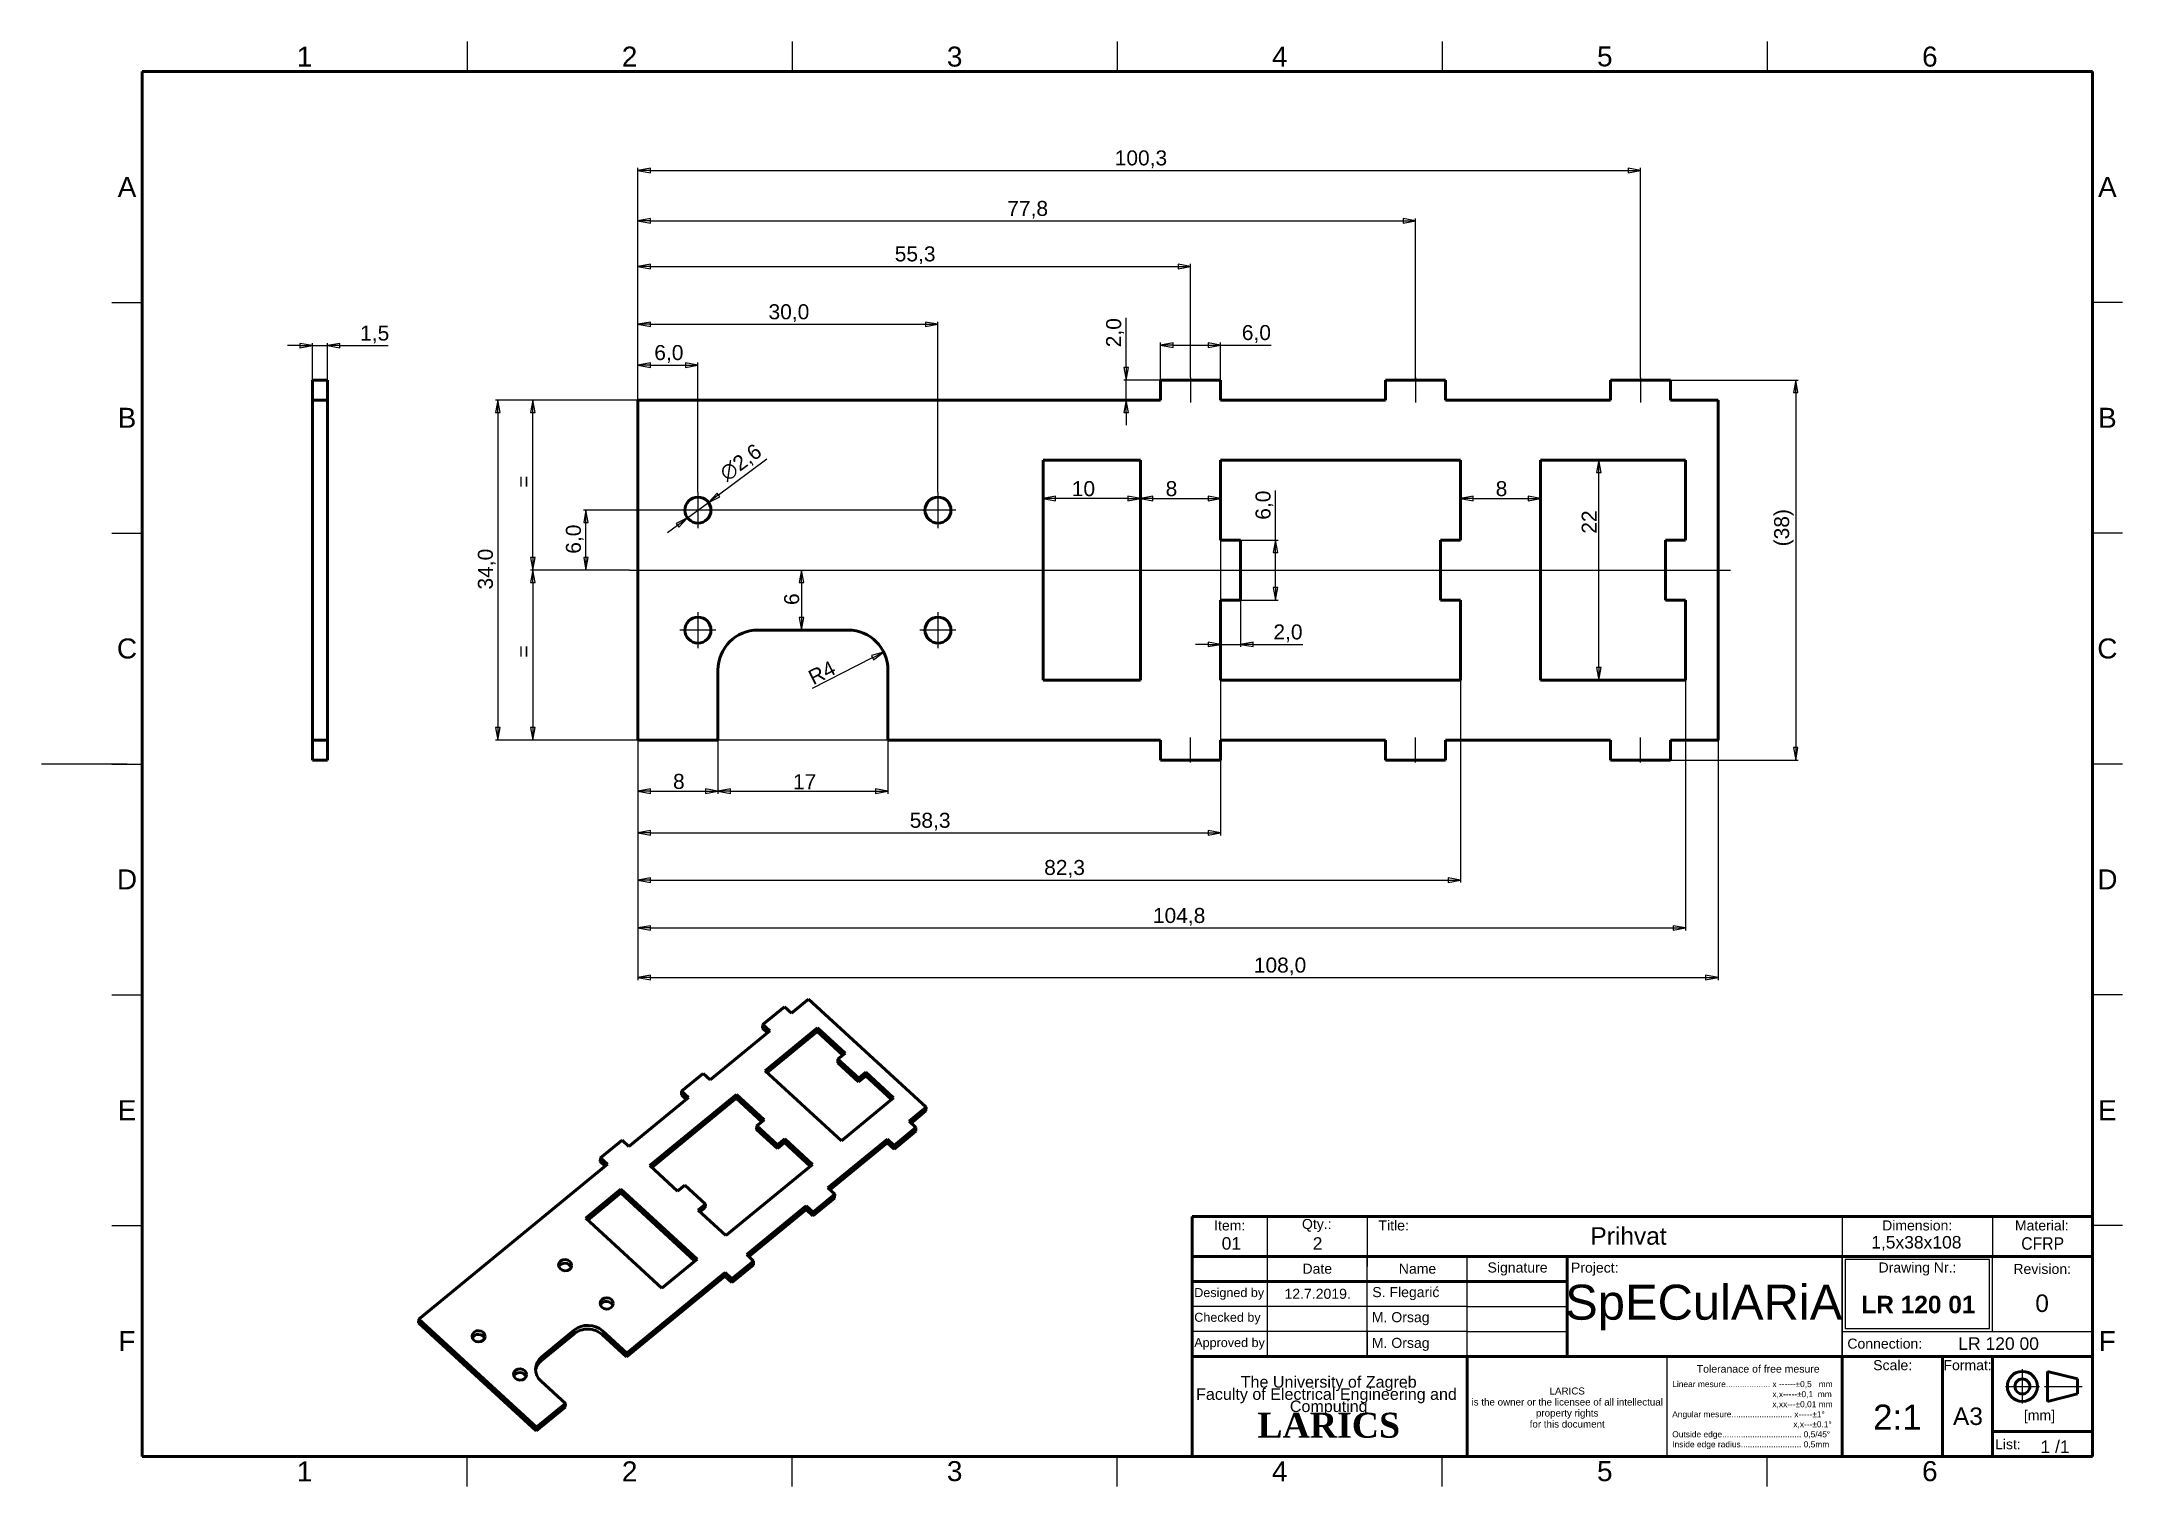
# Model space of a CAD drawing. Header units: millimetres. Extents: x 0 to 208, y 2 to 146.
import ezdxf
from ezdxf.enums import TextEntityAlignment as Align

# ---------------------------------------------------------------- set-up
doc = ezdxf.new("R2010")
doc.units = ezdxf.units.MM
doc.header["$LTSCALE"] = 0.5
doc.linetypes.add('CHAIN', pattern=[0.3543, 0.2362, -0.0295, 0.0591, -0.0295])
for name, color, linetype, lineweight in [('Center Mark(INTECO)', 7, 'CHAIN', 18), ('Centerline(INTECO)', 7, 'CHAIN', 18), ('Dimensions(INTECO)', 7, 'Continuous', 25), ('Sketch Geometry(INTECO)', 7, 'Continuous', 50), ('Symbols(INTECO)', 7, 'Continuous', 18)]:
    doc.layers.add(name, color=color, linetype=linetype, lineweight=lineweight)
doc.layers.add('Visible Edges(INTECO)', color=7, linetype='Continuous', lineweight=50, true_color=0x262659)
doc.styles.add('Current-ISO-INTECO', font='arial.ttf')
doc.styles.add('Current-ISO-INTECODimensionsText', font='arial.ttf')
doc.styles.add('Text Style101', font='arial.ttf')
doc.styles.add('Text Style102', font='arialbd.ttf')
doc.styles.add('Text Style108', font='arial.ttf', dxfattribs={"width": 0.9})
doc.styles.add('Text Style40', font='arial.ttf')
doc.styles.add('Text Style77', font='arial.ttf')
doc.styles.add('Text Style81', font='arial.ttf')
doc.dimstyles.new('ISO - INTECO', dxfattribs={"dimscale": 0.5, "dimtxt": 3, "dimasz": 2.5, "dimexe": 0.5, "dimexo": 0, "dimgap": 0.4, "dimtad": 1, "dimrnd": 1e-08, "dimzin": 0, "dimtxsty": 'Current-ISO-INTECODimensionsText', "dimblk": 'Filled-3', "dimcen": 0.09, "dimdle": 7, "dimclrd": 7, "dimclre": 7, "dimclrt": 7, "dimadec": 1, "dimazin": 0, "dimtfac": 0.666667, "dimtmove": 0, "dimatfit": 3, "dimfxl": 1, "dimtolj": 1, "dimlwd": 15, "dimlwe": 15, "dimarcsym": 0})

msp = doc.modelspace()

# ---------------------------------------------------------------- blocks, each defined once
blk = doc.blocks.new('Borders INTECO Okvir')
at = {"layer": 'Sketch Geometry(INTECO)', "lineweight": 25}
for p, q in [((85, 293), (85, 287)), ((150, 293), (150, 287)), ((215, 293), (215, 287)), ((280, 293), (280, 287)), ((345, 293), (345, 287)), ((14, 240.83), (20, 240.83)), ((416, 240.83), (410, 240.83)), ((14, 194.67), (20, 194.67)), ((416, 194.67), (410, 194.67)), ((17, 148.5), (-0.07, 148.5)), ((14, 148.5), (20, 148.5)), ((416, 148.5), (410, 148.5)), ((14, 102.33), (20, 102.33)), ((416, 102.33), (410, 102.33)), ((14, 56.17), (20, 56.17)), ((416, 56.17), (410, 56.17)), ((85, 4), (85, 10)), ((150, 4), (150, 10)), ((215, 4), (215, 10)), ((280, 4), (280, 10)), ((345, 4), (345, 10))]:
    blk.add_line(p, q, dxfattribs=at)
at = {"layer": 'Sketch Geometry(INTECO)'}
for p, q in [((410, 287), (20, 287)), ((20, 287), (20, 10)), ((410, 10), (410, 287)), ((20, 10), (410, 10))]:
    blk.add_line(p, q, dxfattribs=at)
at = {"layer": 'Symbols(INTECO)', "color": 7, "char_height": 4, "style": 'Current-ISO-INTECO'}
for s, insert, attachment_point in [('\\fArial|b0|i0;\\H4.0000;1', (52.5, 292), 2), ('\\fArial|b0|i0;\\H4.0000;2', (117.5, 292), 2), ('\\fArial|b0|i0;\\H4.0000;3', (182.5, 292), 2), ('\\fArial|b0|i0;\\H4.0000;4', (247.5, 292), 2), ('\\fArial|b0|i0;\\H4.0000;5', (312.5, 292.05), 2), ('\\fArial|b0|i0;\\H4.0000;6', (377.5, 292), 2), ('\\fArial|b0|i0;\\H4.0000;A', (17, 263.92), 5), ('\\fArial|b0|i0;\\H4.0000;A', (413, 263.92), 5), ('\\fArial|b0|i0;\\H4.0000;B', (17, 217.75), 5), ('\\fArial|b0|i0;\\H4.0000;B', (413, 217.75), 5), ('\\fArial|b0|i0;\\H4.0000;C', (17, 171.58), 5), ('\\fArial|b0|i0;\\H4.0000;C', (413, 171.58), 5), ('\\fArial|b0|i0;\\H4.0000;D', (17, 125.42), 5), ('\\fArial|b0|i0;\\H4.0000;D', (413, 125.42), 5), ('\\fArial|b0|i0;\\H4.0000;E', (17, 79.25), 5), ('\\fArial|b0|i0;\\H4.0000;E', (413, 79.25), 5), ('\\fArial|b0|i0;\\H4.0000;F', (17, 33.08), 5), ('\\fArial|b0|i0;\\H4.0000;F', (413, 33.08), 5), ('\\fArial|b0|i0;\\H4.0000;1', (52.5, 5), 8), ('\\fArial|b0|i0;\\H4.0000;2', (117.5, 5), 8), ('\\fArial|b0|i0;\\H4.0000;3', (182.5, 5), 8), ('\\fArial|b0|i0;\\H4.0000;4', (247.5, 5), 8), ('\\fArial|b0|i0;\\H4.0000;5', (312.5, 5), 8), ('\\fArial|b0|i0;\\H4.0000;6', (377.5, 5), 8)]:
    blk.add_mtext(s, dxfattribs=dict(at, insert=insert, attachment_point=attachment_point))
blk = doc.blocks.new('Title Blocks LARICS Radionicka EN')
at = {"layer": 'Sketch Geometry(INTECO)'}
for p, q in [((9.74, 57.81), (9.74, 67.81)), ((9.74, 67.81), (24.74, 67.81)), ((24.74, 67.81), (44.74, 67.81)), ((44.74, 67.81), (139.74, 67.81)), ((139.74, 67.81), (169.74, 67.81)), ((169.74, 67.81), (189.74, 67.81)), ((189.74, 67.81), (189.74, 59.81)), ((9.74, 59.81), (9.74, 54.81)), ((24.74, 59.81), (9.74, 59.81)), ((44.74, 59.81), (24.74, 59.81)), ((64.74, 59.81), (44.74, 59.81)), ((64.74, 59.81), (84.74, 59.81)), ((84.74, 39.81), (84.74, 59.81)), ((84.74, 59.81), (139.74, 59.81)), ((139.74, 59.81), (189.74, 59.81)), ((189.74, 59.81), (189.74, 39.81)), ((9.74, 54.81), (9.74, 49.81)), ((24.74, 54.81), (9.74, 54.81)), ((44.74, 54.81), (24.74, 54.81)), ((64.74, 54.81), (44.74, 54.81)), ((64.74, 54.81), (84.74, 54.81)), ((9.74, 49.81), (9.74, 44.81)), ((9.74, 44.81), (9.74, 39.81)), ((84.74, 44.81), (84.74, 39.81)), ((64.74, 39.81), (9.74, 39.81)), ((9.74, 39.81), (9.74, 19.81)), ((64.74, 19.81), (64.74, 39.81)), ((139.74, 39.81), (64.74, 39.81)), ((64.74, 39.81), (64.74, 19.81)), ((139.74, 39.81), (84.74, 39.81)), ((139.74, 19.81), (139.74, 39.81)), ((159.74, 39.81), (139.74, 39.81)), ((139.74, 39.81), (139.74, 19.81)), ((189.74, 39.81), (139.74, 39.81)), ((159.74, 19.81), (159.74, 39.81)), ((169.74, 39.81), (159.74, 39.81)), ((159.74, 39.81), (159.74, 19.81)), ((169.74, 19.81), (169.74, 39.81)), ((189.74, 39.81), (169.74, 39.81)), ((169.74, 39.81), (169.74, 19.81)), ((189.74, 19.81), (189.74, 39.81)), ((180.74, 36.81), (180.74, 30.81)), ((180.74, 36.81), (186.74, 35.31)), ((186.74, 35.31), (186.74, 32.31)), ((180.74, 30.81), (186.74, 32.31)), ((169.74, 24.81), (189.74, 24.81)), ((9.74, 19.81), (64.74, 19.81)), ((64.74, 19.81), (139.74, 19.81)), ((139.74, 19.81), (159.74, 19.81)), ((159.74, 19.81), (169.74, 19.81)), ((169.74, 19.81), (189.74, 19.81))]:
    blk.add_line(p, q, dxfattribs=at)
at = {"layer": 'Sketch Geometry(INTECO)', "lineweight": 25}
for p, q in [((24.74, 67.81), (24.74, 57.8)), ((44.74, 67.81), (44.74, 57.8)), ((139.74, 67.81), (139.74, 59.81)), ((169.74, 67.81), (169.74, 59.81)), ((24.74, 59.81), (24.74, 54.81)), ((44.74, 54.81), (44.74, 59.81)), ((64.74, 54.81), (64.74, 59.81)), ((139.74, 59.81), (139.74, 39.81)), ((139.74, 39.81), (139.74, 59.81)), ((169.14, 59.21), (140.34, 59.21)), ((140.34, 59.21), (140.34, 45.41)), ((169.14, 45.41), (169.14, 59.21)), ((169.74, 44.81), (169.74, 59.81)), ((24.74, 54.81), (24.74, 49.81)), ((44.74, 49.81), (44.74, 54.81)), ((64.74, 49.81), (64.74, 54.81)), ((24.74, 49.81), (9.74, 49.81)), ((24.74, 49.81), (24.74, 44.81)), ((44.74, 49.81), (24.74, 49.81)), ((44.74, 44.81), (44.74, 49.81)), ((64.74, 49.81), (44.74, 49.81)), ((64.74, 44.81), (64.74, 49.81)), ((64.74, 49.81), (84.74, 49.81)), ((24.74, 44.81), (9.74, 44.81)), ((44.74, 44.81), (24.74, 44.81)), ((24.74, 44.81), (24.74, 39.81)), ((44.74, 39.81), (44.74, 44.81)), ((64.74, 44.81), (44.74, 44.81)), ((44.74, 44.81), (44.74, 39.81)), ((64.74, 39.81), (64.74, 44.81)), ((64.74, 44.81), (84.74, 44.81)), ((139.74, 44.81), (189.74, 44.81)), ((140.34, 45.41), (169.14, 45.41)), ((104.74, 19.81), (104.74, 39.81))]:
    blk.add_line(p, q, dxfattribs=at)
at = {"layer": 'Sketch Geometry(INTECO)', "linetype": 'Continuous', "lineweight": 25}
for p, q in [((172.36, 33.81), (179.15, 33.81)), ((175.74, 30.4), (175.74, 37.25)), ((180.18, 33.81), (187.72, 33.81))]:
    blk.add_line(p, q, dxfattribs=at)
at = {"layer": 'Sketch Geometry(INTECO)'}
for radius in [3, 1.5]:
    blk.add_circle((175.74, 33.81), radius, dxfattribs=at)
at = {"layer": 'Symbols(INTECO)', "color": 7, "style": 'Current-ISO-INTECO'}
for s, insert, char_height, width, attachment_point in [('Item:', (17.24, 66), 2.007, 15.1495, 5), ('Qty.:', (34.65, 66), 2.007, 19.3631, 5), ('Dimension:', (154.71, 66), 2.007, 28.4296, 5), ('Material:', (179.63, 66), 2.007, 18.4679, 5), ('Date', (34.75, 57.35), 2.007, 20.0481, 5), ('Name', (54.8, 57.35), 2.007, 20.0481, 5), ('Signature', (74.8, 57.3), 2.007, 20.1445, 5), ('Project:', (85.48, 57.27), 2.007, 16.0912, 4), ('Drawing Nr.:', (154.77, 57.3), 2.0066, 29.9734, 5), ('Revision:', (179.71, 57.3), 2.007, 19.8632, 5), ('\\fArial|b0|i0;\\H1.8000;Designed by', (10.15, 52.31), 1.8, 14.8433, 4), ('\\fArial|b0|i0;\\H1.8000;Checked by', (10.15, 47.37), 1.8, 14.8433, 4), ('\\fArial|b0|i0;\\H1.8000;Approved by', (10.15, 42.31), 1.8, 14.8433, 4), ('Connection:', (140.75, 42.36), 2.0066, 16.7091, 4), ('\\fArial|b0|i0;\\H1.5000;Toleranace of free mesure', (122.92, 37.31), 1.5, 44.5938, 5), ('Scale:', (149.81, 39.07), 2.007, 19.68, 2), ('Format:', (164.79, 39.07), 2.007, 9.8587, 2), ('[mm]', (176.05, 29.06), 2.007, 6.2278, 1), ('List:', (170.28, 22.23), 2.007, 5.4215, 4)]:
    blk.add_mtext(s, dxfattribs=dict(at, insert=insert, char_height=char_height, width=width, attachment_point=attachment_point))
at = {"layer": 'Symbols(INTECO)', "color": 7, "insert": (50.03, 66), "char_height": 2.007, "attachment_point": 5, "style": 'Current-ISO-INTECO'}
blk.add_mtext('Title:', dxfattribs=at)
at = {"layer": 'Symbols(INTECO)', "color": 7, "style": 'Current-ISO-INTECO'}
for s, insert, char_height, width, attachment_point, line_spacing_factor in [('{\\H1.14622x;The University of Zagreb\\PFaculty of Electrical Engineering and \\H1.56004x; \\H0.64101x;Computing\\H1.639x; \\H0.66318x;\\P\\fGeorgia|b1|i0|c0|p18;\\H2x;LARICS\\H1.30482x; }', (37.04, 29.67), 2.0066, 54.7763, 5, 0.635947), ('\\fArial|b0|i0;\\H1.4000;LARICS\\Pis the owner or the licensee of all intellectual property rights\\Pfor this document', (84.73, 29.58), 1.4, 40.0328, 5, 0.944222), ('\\fArial|b0|i0;\\H1.2000;Linear mesure................... x ------\\fAIGDT|b0|i0;\\H1.2000;`\\fArial|b0|i0;\\H1.2000;0,5   mm\\P                                           x,x-----\\fAIGDT|b0|i0;\\H1.2000;`\\fArial|b0|i0;\\H1.2000;0,1  mm\\P                                           x,xx---\\fAIGDT|b0|i0;\\H1.2000;`\\fArial|b0|i0;\\H1.2000;0,01 mm\\PAngular mesure.......................... x-----\\fAIGDT|b0|i0;\\H1.2000;`\\fArial|b0|i0;\\H1.2000;1\\fAIGDT|b0|i0;\\H1.2000;~\\P\\fArial|b0|i0;\\H1.2000;                                                    x,x---\\fAIGDT|b0|i0;\\H1.2000;`\\fArial|b0|i0;\\H1.2000;0.1\\fAIGDT|b0|i0;\\H1.2000;~\\P\\fArial|b0|i0;\\H1.2000;Outside edge.................................. 0,5/45\\fAIGDT|b0|i0;\\H1.2000;~\\P\\fArial|b0|i0;\\H1.2000;Inside edge radius.......................... 0,5mm', (105.73, 28.07), 1.2, 34.7556, 4, 1.0033), ('\\fArial|b0|i0;\\H2.5000;1 /1 ', (182.27, 21.73), 2.5, 16.21, 5, 0.708166)]:
    blk.add_mtext(s, dxfattribs=dict(at, insert=insert, char_height=char_height, width=width, attachment_point=attachment_point, line_spacing_factor=line_spacing_factor))
at = {"layer": 'Symbols(INTECO)', "color": 7}
for tag, p, height, style in [('Pozicija_001', (15.63, 61.17), 2.5, 'Text Style77'), ('Komada_001', (33.84, 61.15), 2.5, 'Text Style77'), ('TITLE_001', (89.38, 62.16), 3.5, 'Text Style40'), ('Gabariti_001', (145.51, 61.4), 2.5, 'Text Style77'), ('PROJECT_001', (84.32, 47.16), 7, 'Text Style101'), ('CREATION_DATE_001', (28.19, 51.34), 2.01, 'Current-ISO-INTECO'), ('AUTHOR_001', (45.75, 51.67), 2.01, 'Current-ISO-INTECO'), ('PART_NUMBER_001', (143.54, 48.44), 3.5, 'Text Style102'), ('REVISION_NUMBER_001', (178.33, 48.7), 3.5, 'Text Style40'), ('CHECKED_BY_001', (45.66, 46.66), 2.01, 'Current-ISO-INTECO'), ('ENG_APPROVED_BY_001', (45.66, 41.52), 2.01, 'Current-ISO-INTECO'), ('Veza_sa_001', (162.94, 41.13), 2.5, 'Text Style77'), ('<Mjerilo>_001', (145.9, 25.18), 5, 'Text Style81'), ('Sheet_Size_001', (161.87, 26.1), 3.5, 'Text Style40')]:
    blk.add_attdef(tag, p, '', height=height, dxfattribs=dict(at, style=style))
at = {"layer": 'Symbols(INTECO)', "color": 7, "style": 'Text Style108', "width": 0.9}
blk.add_attdef('MATERIAL_001', (175.52, 61.15), '', height=2.5, dxfattribs=at)
at = {"layer": 'Symbols(INTECO)', "color": 7, "style": 'Current-ISO-INTECO'}
for tag, p in [('CHECKED_DATE', (34.71, 47.3)), ('ENG_APPROVAL_DATE', (34.77, 42.34))]:
    blk.add_attdef(tag, text='', height=2.01, dxfattribs=at).set_placement(p, align=Align.MIDDLE_CENTER)
blk = doc.blocks.new('Filled-3')
at = {"color": 0}
for p, q in [((0, 0), (-1, 0.18)), ((-1, 0.18), (-1, -0.18)), ((-1, 0), (0, 0)), ((-1, -0.18), (0, 0))]:
    blk.add_line(p, q, dxfattribs=at)
at = {"color": 0, "flags": 128}
blk.add_lwpolyline([(-1, -0.18), (0, 0), (-1, 0.18), (-1, -0.18)], dxfattribs=at)
at = {"color": 0}
blk.add_solid([(-1, -0.18), (0, 0), (-1, 0.18), (-1, -0.18)], dxfattribs=at)
blk = doc.blocks.new('*D25')
at = {"layer": 'Defpoints', "color": 0, "linetype": 'Continuous', "transparency": 16777216}
for p in [(65.58, 114.14), (59.58, 110.64), (65.58, 101.44)]:
    blk.add_point(p, dxfattribs=at)
at = {"layer": 'Dimensions(INTECO)', "color": 7, "linetype": 'Continuous', "lineweight": 15, "transparency": 16777216}
for p, q in [((59.58, 110.64), (59.58, 114.39)), ((60.83, 114.14), (64.33, 114.14)), ((65.58, 101.44), (65.58, 114.39))]:
    blk.add_line(p, q, dxfattribs=at)
at = {"layer": 'Dimensions(INTECO)', "color": 7, "linetype": 'Continuous', "lineweight": 15, "transparency": 16777216, "xscale": 1.25, "yscale": 1.25, "zscale": 1.25, "rotation": 180}
blk.add_blockref('Filled-3', (59.58, 114.14), dxfattribs=at)
at = {"layer": 'Dimensions(INTECO)', "color": 7, "linetype": 'Continuous', "lineweight": 15, "transparency": 16777216, "xscale": 1.25, "yscale": 1.25, "zscale": 1.25}
blk.add_blockref('Filled-3', (65.58, 114.14), dxfattribs=at)
at = {"layer": 'Dimensions(INTECO)', "color": 7, "linetype": 'Continuous', "lineweight": 18, "transparency": 16777216, "insert": (61.22, 116.15), "char_height": 1.5, "attachment_point": 1, "style": 'Current-ISO-INTECODimensionsText'}
blk.add_mtext('\\A1;6,0', dxfattribs=at)
blk = doc.blocks.new('*D26')
at = {"layer": 'Defpoints', "color": 0, "linetype": 'Continuous', "transparency": 16777216}
for p in [(89.58, 118.23), (59.58, 110.64), (89.58, 101.44)]:
    blk.add_point(p, dxfattribs=at)
at = {"layer": 'Dimensions(INTECO)', "color": 7, "linetype": 'Continuous', "lineweight": 15, "transparency": 16777216}
for p, q in [((59.58, 110.64), (59.58, 118.48)), ((60.83, 118.23), (88.33, 118.23)), ((89.58, 101.44), (89.58, 118.48))]:
    blk.add_line(p, q, dxfattribs=at)
at = {"layer": 'Dimensions(INTECO)', "color": 7, "linetype": 'Continuous', "lineweight": 15, "transparency": 16777216, "xscale": 1.25, "yscale": 1.25, "zscale": 1.25, "rotation": 180}
blk.add_blockref('Filled-3', (59.58, 118.23), dxfattribs=at)
at = {"layer": 'Dimensions(INTECO)', "color": 7, "linetype": 'Continuous', "lineweight": 15, "transparency": 16777216, "xscale": 1.25, "yscale": 1.25, "zscale": 1.25}
blk.add_blockref('Filled-3', (89.58, 118.23), dxfattribs=at)
at = {"layer": 'Dimensions(INTECO)', "color": 7, "linetype": 'Continuous', "lineweight": 18, "transparency": 16777216, "insert": (72.64, 120.23), "char_height": 1.5, "attachment_point": 1, "style": 'Current-ISO-INTECODimensionsText'}
blk.add_mtext('\\A1;30,0', dxfattribs=at)
blk = doc.blocks.new('*D27')
at = {"layer": 'Defpoints', "color": 0, "linetype": 'Continuous', "transparency": 16777216}
for p in [(114.83, 124.01), (114.83, 112.89), (59.58, 110.64)]:
    blk.add_point(p, dxfattribs=at)
at = {"layer": 'Dimensions(INTECO)', "color": 7, "linetype": 'Continuous', "lineweight": 15, "transparency": 16777216}
for p, q in [((59.58, 110.64), (59.58, 124.26)), ((60.83, 124.01), (113.58, 124.01)), ((114.83, 112.89), (114.83, 124.26))]:
    blk.add_line(p, q, dxfattribs=at)
at = {"layer": 'Dimensions(INTECO)', "color": 7, "linetype": 'Continuous', "lineweight": 15, "transparency": 16777216, "xscale": 1.25, "yscale": 1.25, "zscale": 1.25, "rotation": 180}
blk.add_blockref('Filled-3', (59.58, 124.01), dxfattribs=at)
at = {"layer": 'Dimensions(INTECO)', "color": 7, "linetype": 'Continuous', "lineweight": 15, "transparency": 16777216, "xscale": 1.25, "yscale": 1.25, "zscale": 1.25}
blk.add_blockref('Filled-3', (114.83, 124.01), dxfattribs=at)
at = {"layer": 'Dimensions(INTECO)', "color": 7, "linetype": 'Continuous', "lineweight": 18, "transparency": 16777216, "insert": (85.26, 126.02), "char_height": 1.5, "attachment_point": 1, "style": 'Current-ISO-INTECODimensionsText'}
blk.add_mtext('\\A1;55,3', dxfattribs=at)
blk = doc.blocks.new('*D28')
at = {"layer": 'Defpoints', "color": 0, "linetype": 'Continuous', "transparency": 16777216}
for p in [(137.33, 128.57), (137.33, 112.64), (59.58, 110.64)]:
    blk.add_point(p, dxfattribs=at)
at = {"layer": 'Dimensions(INTECO)', "color": 7, "linetype": 'Continuous', "lineweight": 15, "transparency": 16777216}
for p, q in [((59.58, 110.64), (59.58, 128.82)), ((60.83, 128.57), (136.08, 128.57)), ((137.33, 112.64), (137.33, 128.82))]:
    blk.add_line(p, q, dxfattribs=at)
at = {"layer": 'Dimensions(INTECO)', "color": 7, "linetype": 'Continuous', "lineweight": 15, "transparency": 16777216, "xscale": 1.25, "yscale": 1.25, "zscale": 1.25, "rotation": 180}
blk.add_blockref('Filled-3', (59.58, 128.57), dxfattribs=at)
at = {"layer": 'Dimensions(INTECO)', "color": 7, "linetype": 'Continuous', "lineweight": 15, "transparency": 16777216, "xscale": 1.25, "yscale": 1.25, "zscale": 1.25}
blk.add_blockref('Filled-3', (137.33, 128.57), dxfattribs=at)
at = {"layer": 'Dimensions(INTECO)', "color": 7, "linetype": 'Continuous', "lineweight": 18, "transparency": 16777216, "insert": (96.51, 130.57), "char_height": 1.5, "attachment_point": 1, "style": 'Current-ISO-INTECODimensionsText'}
blk.add_mtext('\\A1;77,8', dxfattribs=at)
blk = doc.blocks.new('*D29')
at = {"layer": 'Defpoints', "color": 0, "linetype": 'Continuous', "transparency": 16777216}
for p in [(159.83, 133.61), (159.83, 112.89), (59.58, 110.64)]:
    blk.add_point(p, dxfattribs=at)
at = {"layer": 'Dimensions(INTECO)', "color": 7, "linetype": 'Continuous', "lineweight": 15, "transparency": 16777216}
for p, q in [((59.58, 110.64), (59.58, 133.86)), ((60.83, 133.61), (158.58, 133.61)), ((159.83, 112.89), (159.83, 133.86))]:
    blk.add_line(p, q, dxfattribs=at)
at = {"layer": 'Dimensions(INTECO)', "color": 7, "linetype": 'Continuous', "lineweight": 15, "transparency": 16777216, "xscale": 1.25, "yscale": 1.25, "zscale": 1.25, "rotation": 180}
blk.add_blockref('Filled-3', (59.58, 133.61), dxfattribs=at)
at = {"layer": 'Dimensions(INTECO)', "color": 7, "linetype": 'Continuous', "lineweight": 15, "transparency": 16777216, "xscale": 1.25, "yscale": 1.25, "zscale": 1.25}
blk.add_blockref('Filled-3', (159.83, 133.61), dxfattribs=at)
at = {"layer": 'Dimensions(INTECO)', "color": 7, "linetype": 'Continuous', "lineweight": 18, "transparency": 16777216, "insert": (107.25, 135.62), "char_height": 1.5, "attachment_point": 1, "style": 'Current-ISO-INTECODimensionsText'}
blk.add_mtext('\\A1;100,3', dxfattribs=at)
blk = doc.blocks.new('*D30')
at = {"layer": 'Defpoints', "color": 0, "linetype": 'Continuous', "transparency": 16777216}
for p in [(54.39, 99.64), (87.78, 99.64), (58.75, 93.64)]:
    blk.add_point(p, dxfattribs=at)
at = {"layer": 'Dimensions(INTECO)', "color": 7, "linetype": 'Continuous', "lineweight": 15, "transparency": 16777216}
for p, q in [((87.78, 99.64), (54.14, 99.64)), ((54.39, 94.89), (54.39, 98.39)), ((58.75, 93.64), (54.14, 93.64))]:
    blk.add_line(p, q, dxfattribs=at)
at = {"layer": 'Dimensions(INTECO)', "color": 7, "linetype": 'Continuous', "lineweight": 15, "transparency": 16777216, "xscale": 1.25, "yscale": 1.25, "zscale": 1.25}
for p, rotation in [((54.39, 99.64), 90), ((54.39, 93.64), 270)]:
    blk.add_blockref('Filled-3', p, dxfattribs=dict(at, rotation=rotation))
at = {"layer": 'Dimensions(INTECO)', "color": 7, "linetype": 'Continuous', "lineweight": 18, "transparency": 16777216, "insert": (52.38, 95.28), "char_height": 1.5, "attachment_point": 1, "rotation": 90, "style": 'Current-ISO-INTECODimensionsText'}
blk.add_mtext('\\A1;6,0', dxfattribs=at)
blk = doc.blocks.new('*D31')
at = {"layer": 'Defpoints', "color": 0, "linetype": 'Continuous', "transparency": 16777216}
for p in [(117.83, 96.64), (59.58, 76.64), (117.83, 67.36)]:
    blk.add_point(p, dxfattribs=at)
at = {"layer": 'Dimensions(INTECO)', "color": 7, "linetype": 'Continuous', "lineweight": 15, "transparency": 16777216}
for p, q in [((117.83, 96.64), (117.83, 67.11)), ((59.58, 76.64), (59.58, 67.11)), ((60.83, 67.36), (116.58, 67.36))]:
    blk.add_line(p, q, dxfattribs=at)
at = {"layer": 'Dimensions(INTECO)', "color": 7, "linetype": 'Continuous', "lineweight": 15, "transparency": 16777216, "xscale": 1.25, "yscale": 1.25, "zscale": 1.25, "rotation": 180}
blk.add_blockref('Filled-3', (59.58, 67.36), dxfattribs=at)
at = {"layer": 'Dimensions(INTECO)', "color": 7, "linetype": 'Continuous', "lineweight": 15, "transparency": 16777216, "xscale": 1.25, "yscale": 1.25, "zscale": 1.25}
blk.add_blockref('Filled-3', (117.83, 67.36), dxfattribs=at)
at = {"layer": 'Dimensions(INTECO)', "color": 7, "linetype": 'Continuous', "lineweight": 18, "transparency": 16777216, "insert": (86.76, 69.37), "char_height": 1.5, "attachment_point": 1, "style": 'Current-ISO-INTECODimensionsText'}
blk.add_mtext('\\A1;58,3', dxfattribs=at)
blk = doc.blocks.new('*D32')
at = {"layer": 'Defpoints', "color": 0, "linetype": 'Continuous', "transparency": 16777216}
for p in [(141.83, 82.64), (59.58, 76.64), (141.83, 62.64)]:
    blk.add_point(p, dxfattribs=at)
at = {"layer": 'Dimensions(INTECO)', "color": 7, "linetype": 'Continuous', "lineweight": 15, "transparency": 16777216}
for p, q in [((141.83, 82.64), (141.83, 62.39)), ((59.58, 76.64), (59.58, 62.39)), ((60.83, 62.64), (140.58, 62.64))]:
    blk.add_line(p, q, dxfattribs=at)
at = {"layer": 'Dimensions(INTECO)', "color": 7, "linetype": 'Continuous', "lineweight": 15, "transparency": 16777216, "xscale": 1.25, "yscale": 1.25, "zscale": 1.25, "rotation": 180}
blk.add_blockref('Filled-3', (59.58, 62.64), dxfattribs=at)
at = {"layer": 'Dimensions(INTECO)', "color": 7, "linetype": 'Continuous', "lineweight": 15, "transparency": 16777216, "xscale": 1.25, "yscale": 1.25, "zscale": 1.25}
blk.add_blockref('Filled-3', (141.83, 62.64), dxfattribs=at)
at = {"layer": 'Dimensions(INTECO)', "color": 7, "linetype": 'Continuous', "lineweight": 18, "transparency": 16777216, "insert": (100.2, 64.65), "char_height": 1.5, "attachment_point": 1, "style": 'Current-ISO-INTECODimensionsText'}
blk.add_mtext('\\A1;82,3', dxfattribs=at)
blk = doc.blocks.new('*D33')
at = {"layer": 'Defpoints', "color": 0, "linetype": 'Continuous', "transparency": 16777216}
for p in [(164.33, 82.64), (59.58, 76.64), (164.33, 57.85)]:
    blk.add_point(p, dxfattribs=at)
at = {"layer": 'Dimensions(INTECO)', "color": 7, "linetype": 'Continuous', "lineweight": 15, "transparency": 16777216}
for p, q in [((164.33, 82.64), (164.33, 57.6)), ((59.58, 76.64), (59.58, 57.6)), ((60.83, 57.85), (163.08, 57.85))]:
    blk.add_line(p, q, dxfattribs=at)
at = {"layer": 'Dimensions(INTECO)', "color": 7, "linetype": 'Continuous', "lineweight": 15, "transparency": 16777216, "xscale": 1.25, "yscale": 1.25, "zscale": 1.25, "rotation": 180}
blk.add_blockref('Filled-3', (59.58, 57.85), dxfattribs=at)
at = {"layer": 'Dimensions(INTECO)', "color": 7, "linetype": 'Continuous', "lineweight": 15, "transparency": 16777216, "xscale": 1.25, "yscale": 1.25, "zscale": 1.25}
blk.add_blockref('Filled-3', (164.33, 57.85), dxfattribs=at)
at = {"layer": 'Dimensions(INTECO)', "color": 7, "linetype": 'Continuous', "lineweight": 18, "transparency": 16777216, "insert": (111.07, 59.85), "char_height": 1.5, "attachment_point": 1, "style": 'Current-ISO-INTECODimensionsText'}
blk.add_mtext('\\A1;104,8', dxfattribs=at)
blk = doc.blocks.new('*D34')
at = {"layer": 'Defpoints', "color": 0, "linetype": 'Continuous', "transparency": 16777216}
for p in [(59.58, 76.64), (167.58, 76.64), (167.58, 52.89)]:
    blk.add_point(p, dxfattribs=at)
at = {"layer": 'Dimensions(INTECO)', "color": 7, "linetype": 'Continuous', "lineweight": 15, "transparency": 16777216}
for p, q in [((59.58, 76.64), (59.58, 52.64)), ((167.58, 76.64), (167.58, 52.64)), ((60.83, 52.89), (166.33, 52.89))]:
    blk.add_line(p, q, dxfattribs=at)
at = {"layer": 'Dimensions(INTECO)', "color": 7, "linetype": 'Continuous', "lineweight": 15, "transparency": 16777216, "xscale": 1.25, "yscale": 1.25, "zscale": 1.25, "rotation": 180}
blk.add_blockref('Filled-3', (59.58, 52.89), dxfattribs=at)
at = {"layer": 'Dimensions(INTECO)', "color": 7, "linetype": 'Continuous', "lineweight": 15, "transparency": 16777216, "xscale": 1.25, "yscale": 1.25, "zscale": 1.25}
blk.add_blockref('Filled-3', (167.58, 52.89), dxfattribs=at)
at = {"layer": 'Dimensions(INTECO)', "color": 7, "linetype": 'Continuous', "lineweight": 18, "transparency": 16777216, "insert": (121.16, 54.89), "char_height": 1.5, "attachment_point": 1, "style": 'Current-ISO-INTECODimensionsText'}
blk.add_mtext('\\A1;108,0', dxfattribs=at)
blk = doc.blocks.new('*D35')
at = {"layer": 'Defpoints', "color": 0, "linetype": 'Continuous', "transparency": 16777216}
for p in [(49.08, 110.64), (59.58, 110.64), (58.75, 93.64)]:
    blk.add_point(p, dxfattribs=at)
at = {"layer": 'Dimensions(INTECO)', "color": 7, "linetype": 'Continuous', "lineweight": 15, "transparency": 16777216}
for p, q in [((59.58, 110.64), (48.83, 110.64)), ((49.08, 94.89), (49.08, 109.39)), ((58.75, 93.64), (48.83, 93.64))]:
    blk.add_line(p, q, dxfattribs=at)
at = {"layer": 'Dimensions(INTECO)', "color": 7, "linetype": 'Continuous', "lineweight": 15, "transparency": 16777216, "xscale": 1.25, "yscale": 1.25, "zscale": 1.25}
for p, rotation in [((49.08, 110.64), 90), ((49.08, 93.64), 270)]:
    blk.add_blockref('Filled-3', p, dxfattribs=dict(at, rotation=rotation))
at = {"layer": 'Dimensions(INTECO)', "color": 7, "linetype": 'Continuous', "lineweight": 18, "transparency": 16777216, "insert": (47.38, 101.3), "char_height": 1.5, "attachment_point": 1, "rotation": 90, "style": 'Current-ISO-INTECODimensionsText'}
blk.add_mtext('\\A1; \\fArial|b0|i0;\\H1.5000;=', dxfattribs=at)
blk = doc.blocks.new('*D36')
at = {"layer": 'Defpoints', "color": 0, "linetype": 'Continuous', "transparency": 16777216}
for p in [(58.75, 93.64), (49.08, 76.64), (84.58, 76.64)]:
    blk.add_point(p, dxfattribs=at)
at = {"layer": 'Dimensions(INTECO)', "color": 7, "linetype": 'Continuous', "lineweight": 15, "transparency": 16777216}
for p, q in [((58.75, 93.64), (48.83, 93.64)), ((49.08, 92.39), (49.08, 77.89)), ((84.58, 76.64), (48.83, 76.64))]:
    blk.add_line(p, q, dxfattribs=at)
at = {"layer": 'Dimensions(INTECO)', "color": 7, "linetype": 'Continuous', "lineweight": 15, "transparency": 16777216, "xscale": 1.25, "yscale": 1.25, "zscale": 1.25}
for p, rotation in [((49.08, 93.64), 90), ((49.08, 76.64), 270)]:
    blk.add_blockref('Filled-3', p, dxfattribs=dict(at, rotation=rotation))
at = {"layer": 'Dimensions(INTECO)', "color": 7, "linetype": 'Continuous', "lineweight": 18, "transparency": 16777216, "insert": (47.38, 84.3), "char_height": 1.5, "attachment_point": 1, "rotation": 90, "style": 'Current-ISO-INTECODimensionsText'}
blk.add_mtext('\\A1; \\fArial|b0|i0;\\H1.5000;=', dxfattribs=at)
blk = doc.blocks.new('*D37')
at = {"layer": 'Defpoints', "color": 0, "linetype": 'Continuous', "transparency": 16777216}
for p in [(59.58, 110.64), (45.58, 76.64), (84.58, 76.64)]:
    blk.add_point(p, dxfattribs=at)
at = {"layer": 'Dimensions(INTECO)', "color": 7, "linetype": 'Continuous', "lineweight": 15, "transparency": 16777216}
for p, q in [((59.58, 110.64), (45.33, 110.64)), ((45.58, 109.39), (45.58, 77.89)), ((84.58, 76.64), (45.33, 76.64))]:
    blk.add_line(p, q, dxfattribs=at)
at = {"layer": 'Dimensions(INTECO)', "color": 7, "linetype": 'Continuous', "lineweight": 15, "transparency": 16777216, "xscale": 1.25, "yscale": 1.25, "zscale": 1.25}
for p, rotation in [((45.58, 110.64), 90), ((45.58, 76.64), 270)]:
    blk.add_blockref('Filled-3', p, dxfattribs=dict(at, rotation=rotation))
at = {"layer": 'Dimensions(INTECO)', "color": 7, "linetype": 'Continuous', "lineweight": 18, "transparency": 16777216, "insert": (43.58, 91.7), "char_height": 1.5, "attachment_point": 1, "rotation": 90, "style": 'Current-ISO-INTECODimensionsText'}
blk.add_mtext('\\A1;34,0', dxfattribs=at)
blk = doc.blocks.new('*D38')
at = {"layer": 'Defpoints', "color": 0, "linetype": 'Continuous', "transparency": 16777216}
for p in [(59.58, 76.64), (67.58, 76.64), (67.58, 71.53)]:
    blk.add_point(p, dxfattribs=at)
at = {"layer": 'Dimensions(INTECO)', "color": 7, "linetype": 'Continuous', "lineweight": 15, "transparency": 16777216}
for p, q in [((59.58, 76.64), (59.58, 71.28)), ((67.58, 76.64), (67.58, 71.28)), ((60.83, 71.53), (66.33, 71.53))]:
    blk.add_line(p, q, dxfattribs=at)
at = {"layer": 'Dimensions(INTECO)', "color": 7, "linetype": 'Continuous', "lineweight": 15, "transparency": 16777216, "xscale": 1.25, "yscale": 1.25, "zscale": 1.25, "rotation": 180}
blk.add_blockref('Filled-3', (59.58, 71.53), dxfattribs=at)
at = {"layer": 'Dimensions(INTECO)', "color": 7, "linetype": 'Continuous', "lineweight": 15, "transparency": 16777216, "xscale": 1.25, "yscale": 1.25, "zscale": 1.25}
blk.add_blockref('Filled-3', (67.58, 71.53), dxfattribs=at)
at = {"layer": 'Dimensions(INTECO)', "color": 7, "linetype": 'Continuous', "lineweight": 18, "transparency": 16777216, "insert": (63.09, 73.26), "char_height": 1.5, "attachment_point": 1, "style": 'Current-ISO-INTECODimensionsText'}
blk.add_mtext('\\A1;8', dxfattribs=at)
blk = doc.blocks.new('*D39')
at = {"layer": 'Defpoints', "color": 0, "linetype": 'Continuous', "transparency": 16777216}
for p in [(67.58, 76.64), (84.58, 76.64), (84.58, 71.53)]:
    blk.add_point(p, dxfattribs=at)
at = {"layer": 'Dimensions(INTECO)', "color": 7, "linetype": 'Continuous', "lineweight": 15, "transparency": 16777216}
for p, q in [((67.58, 76.64), (67.58, 71.28)), ((84.58, 76.64), (84.58, 71.28)), ((68.83, 71.53), (83.33, 71.53))]:
    blk.add_line(p, q, dxfattribs=at)
at = {"layer": 'Dimensions(INTECO)', "color": 7, "linetype": 'Continuous', "lineweight": 15, "transparency": 16777216, "xscale": 1.25, "yscale": 1.25, "zscale": 1.25, "rotation": 180}
blk.add_blockref('Filled-3', (67.58, 71.53), dxfattribs=at)
at = {"layer": 'Dimensions(INTECO)', "color": 7, "linetype": 'Continuous', "lineweight": 15, "transparency": 16777216, "xscale": 1.25, "yscale": 1.25, "zscale": 1.25}
blk.add_blockref('Filled-3', (84.58, 71.53), dxfattribs=at)
at = {"layer": 'Dimensions(INTECO)', "color": 7, "linetype": 'Continuous', "lineweight": 18, "transparency": 16777216, "insert": (75.08, 73.23), "char_height": 1.5, "attachment_point": 1, "style": 'Current-ISO-INTECODimensionsText'}
blk.add_mtext('\\A1;17', dxfattribs=at)
blk = doc.blocks.new('*D40')
at = {"layer": 'Defpoints', "color": 0, "linetype": 'Continuous', "transparency": 16777216}
for p in [(75.93, 93.64), (75.93, 87.64), (75.93, 87.64)]:
    blk.add_point(p, dxfattribs=at)
at = {"layer": 'Dimensions(INTECO)', "color": 7, "linetype": 'Continuous', "lineweight": 15, "transparency": 16777216}
blk.add_line((75.93, 92.39), (75.93, 88.89), dxfattribs=at)
at = {"layer": 'Dimensions(INTECO)', "color": 7, "linetype": 'Continuous', "lineweight": 15, "transparency": 16777216, "xscale": 1.25, "yscale": 1.25, "zscale": 1.25}
for p, rotation in [((75.93, 93.64), 90), ((75.93, 87.64), 270)]:
    blk.add_blockref('Filled-3', p, dxfattribs=dict(at, rotation=rotation))
at = {"layer": 'Dimensions(INTECO)', "color": 7, "linetype": 'Continuous', "lineweight": 18, "transparency": 16777216, "insert": (74.2, 90.15), "char_height": 1.5, "attachment_point": 1, "rotation": 90, "style": 'Current-ISO-INTECODimensionsText'}
blk.add_mtext('\\A1;6', dxfattribs=at)
blk = doc.blocks.new('*D41')
at = {"layer": 'Defpoints', "color": 0, "linetype": 'Continuous', "transparency": 16777216}
for p in [(84.15, 85.45), (80.58, 83.64)]:
    blk.add_point(p, dxfattribs=at)
at = {"layer": 'Dimensions(INTECO)', "color": 7, "linetype": 'Continuous', "lineweight": 15, "transparency": 16777216}
blk.add_line((77.04, 81.84), (83.04, 84.89), dxfattribs=at)
at = {"layer": 'Dimensions(INTECO)', "color": 7, "linetype": 'Continuous', "lineweight": 15, "transparency": 16777216, "xscale": 1.25, "yscale": 1.25, "zscale": 1.25, "rotation": 26.90815005228763}
blk.add_blockref('Filled-3', (84.15, 85.45), dxfattribs=at)
at = {"layer": 'Dimensions(INTECO)', "color": 7, "linetype": 'Continuous', "lineweight": 18, "transparency": 16777216, "insert": (76.44, 83.45), "char_height": 1.5, "attachment_point": 1, "rotation": 26.9082, "style": 'Current-ISO-INTECODimensionsText'}
blk.add_mtext('\\A1;R4', dxfattribs=at)
blk = doc.blocks.new('*D42')
at = {"layer": 'Defpoints', "color": 0, "linetype": 'Continuous', "transparency": 16777216}
for p in [(66.63, 100.42), (64.54, 98.87)]:
    blk.add_point(p, dxfattribs=at)
at = {"layer": 'Dimensions(INTECO)', "color": 7, "linetype": 'Continuous', "lineweight": 15, "transparency": 16777216}
for p, q in [((67.63, 101.17), (72.46, 104.77)), ((64.54, 98.87), (66.63, 100.42)), ((63.54, 98.12), (62.54, 97.37))]:
    blk.add_line(p, q, dxfattribs=at)
at = {"layer": 'Dimensions(INTECO)', "color": 7, "linetype": 'Continuous', "lineweight": 15, "transparency": 16777216, "xscale": 1.25, "yscale": 1.25, "zscale": 1.25}
for p, rotation in [((66.63, 100.42), 216.7092770023711), ((64.54, 98.87), 36.70927700237108)]:
    blk.add_blockref('Filled-3', p, dxfattribs=dict(at, rotation=rotation))
at = {"layer": 'Dimensions(INTECO)', "color": 7, "linetype": 'Continuous', "lineweight": 18, "transparency": 16777216, "insert": (67.57, 103.69), "char_height": 1.5, "attachment_point": 1, "rotation": 36.7093, "style": 'Current-ISO-INTECODimensionsText'}
blk.add_mtext('\\A1;∅2,6', dxfattribs=at)
blk = doc.blocks.new('*D43')
at = {"layer": 'Defpoints', "color": 0, "linetype": 'Continuous', "transparency": 16777216}
for p in [(117.83, 90.64), (119.83, 90.64), (117.83, 86.21)]:
    blk.add_point(p, dxfattribs=at)
at = {"layer": 'Dimensions(INTECO)', "color": 7, "linetype": 'Continuous', "lineweight": 15, "transparency": 16777216}
for p, q in [((117.83, 90.64), (117.83, 85.96)), ((119.83, 90.64), (119.83, 85.96)), ((116.58, 86.21), (115.33, 86.21)), ((117.83, 86.21), (119.83, 86.21)), ((121.08, 86.21), (126.07, 86.21))]:
    blk.add_line(p, q, dxfattribs=at)
at = {"layer": 'Dimensions(INTECO)', "color": 7, "linetype": 'Continuous', "lineweight": 15, "transparency": 16777216, "xscale": 1.25, "yscale": 1.25, "zscale": 1.25}
blk.add_blockref('Filled-3', (117.83, 86.21), dxfattribs=at)
at = {"layer": 'Dimensions(INTECO)', "color": 7, "linetype": 'Continuous', "lineweight": 15, "transparency": 16777216, "xscale": 1.25, "yscale": 1.25, "zscale": 1.25, "rotation": 180}
blk.add_blockref('Filled-3', (119.83, 86.21), dxfattribs=at)
at = {"layer": 'Dimensions(INTECO)', "color": 7, "linetype": 'Continuous', "lineweight": 18, "transparency": 16777216, "insert": (123.12, 88.21), "char_height": 1.5, "attachment_point": 1, "style": 'Current-ISO-INTECODimensionsText'}
blk.add_mtext('\\A1;2,0', dxfattribs=at)
blk = doc.blocks.new('*D44')
at = {"layer": 'Defpoints', "color": 0, "linetype": 'Continuous', "transparency": 16777216}
for p in [(119.83, 96.64), (119.83, 90.64), (123.33, 90.64)]:
    blk.add_point(p, dxfattribs=at)
at = {"layer": 'Dimensions(INTECO)', "color": 7, "linetype": 'Continuous', "lineweight": 15, "transparency": 16777216}
for p, q in [((123.33, 96.64), (123.33, 101.61)), ((119.83, 96.64), (123.58, 96.64)), ((123.33, 91.89), (123.33, 95.39)), ((119.83, 90.64), (123.58, 90.64))]:
    blk.add_line(p, q, dxfattribs=at)
at = {"layer": 'Dimensions(INTECO)', "color": 7, "linetype": 'Continuous', "lineweight": 15, "transparency": 16777216, "xscale": 1.25, "yscale": 1.25, "zscale": 1.25}
for p, rotation in [((123.33, 96.64), 90), ((123.33, 90.64), 270)]:
    blk.add_blockref('Filled-3', p, dxfattribs=dict(at, rotation=rotation))
at = {"layer": 'Dimensions(INTECO)', "color": 7, "linetype": 'Continuous', "lineweight": 18, "transparency": 16777216, "insert": (121.33, 98.68), "char_height": 1.5, "attachment_point": 1, "rotation": 90, "style": 'Current-ISO-INTECODimensionsText'}
blk.add_mtext('\\A1;6,0', dxfattribs=at)
blk = doc.blocks.new('*D45')
at = {"layer": 'Defpoints', "color": 0, "linetype": 'Continuous', "transparency": 16777216}
for p in [(109.83, 100.81), (117.83, 100.81), (117.83, 100.81)]:
    blk.add_point(p, dxfattribs=at)
at = {"layer": 'Dimensions(INTECO)', "color": 7, "linetype": 'Continuous', "lineweight": 15, "transparency": 16777216}
blk.add_line((111.08, 100.81), (116.58, 100.81), dxfattribs=at)
at = {"layer": 'Dimensions(INTECO)', "color": 7, "linetype": 'Continuous', "lineweight": 15, "transparency": 16777216, "xscale": 1.25, "yscale": 1.25, "zscale": 1.25, "rotation": 180}
blk.add_blockref('Filled-3', (109.83, 100.81), dxfattribs=at)
at = {"layer": 'Dimensions(INTECO)', "color": 7, "linetype": 'Continuous', "lineweight": 15, "transparency": 16777216, "xscale": 1.25, "yscale": 1.25, "zscale": 1.25}
blk.add_blockref('Filled-3', (117.83, 100.81), dxfattribs=at)
at = {"layer": 'Dimensions(INTECO)', "color": 7, "linetype": 'Continuous', "lineweight": 18, "transparency": 16777216, "insert": (112.34, 102.54), "char_height": 1.5, "attachment_point": 1, "style": 'Current-ISO-INTECODimensionsText'}
blk.add_mtext('\\A1;8', dxfattribs=at)
blk = doc.blocks.new('*D46')
at = {"layer": 'Defpoints', "color": 0, "linetype": 'Continuous', "transparency": 16777216}
for p in [(100.08, 100.81), (100.08, 100.81), (109.83, 100.81)]:
    blk.add_point(p, dxfattribs=at)
at = {"layer": 'Dimensions(INTECO)', "color": 7, "linetype": 'Continuous', "lineweight": 15, "transparency": 16777216}
blk.add_line((108.58, 100.81), (101.33, 100.81), dxfattribs=at)
at = {"layer": 'Dimensions(INTECO)', "color": 7, "linetype": 'Continuous', "lineweight": 15, "transparency": 16777216, "xscale": 1.25, "yscale": 1.25, "zscale": 1.25, "rotation": 180}
blk.add_blockref('Filled-3', (100.08, 100.81), dxfattribs=at)
at = {"layer": 'Dimensions(INTECO)', "color": 7, "linetype": 'Continuous', "lineweight": 15, "transparency": 16777216, "xscale": 1.25, "yscale": 1.25, "zscale": 1.25}
blk.add_blockref('Filled-3', (109.83, 100.81), dxfattribs=at)
at = {"layer": 'Dimensions(INTECO)', "color": 7, "linetype": 'Continuous', "lineweight": 18, "transparency": 16777216, "insert": (102.96, 102.54), "char_height": 1.5, "attachment_point": 1, "style": 'Current-ISO-INTECODimensionsText'}
blk.add_mtext('\\A1;10', dxfattribs=at)
blk = doc.blocks.new('*D47')
at = {"layer": 'Defpoints', "color": 0, "linetype": 'Continuous', "transparency": 16777216}
for p in [(141.83, 100.81), (149.83, 100.81), (149.83, 100.81)]:
    blk.add_point(p, dxfattribs=at)
at = {"layer": 'Dimensions(INTECO)', "color": 7, "linetype": 'Continuous', "lineweight": 15, "transparency": 16777216}
blk.add_line((143.08, 100.81), (148.58, 100.81), dxfattribs=at)
at = {"layer": 'Dimensions(INTECO)', "color": 7, "linetype": 'Continuous', "lineweight": 15, "transparency": 16777216, "xscale": 1.25, "yscale": 1.25, "zscale": 1.25, "rotation": 180}
blk.add_blockref('Filled-3', (141.83, 100.81), dxfattribs=at)
at = {"layer": 'Dimensions(INTECO)', "color": 7, "linetype": 'Continuous', "lineweight": 15, "transparency": 16777216, "xscale": 1.25, "yscale": 1.25, "zscale": 1.25}
blk.add_blockref('Filled-3', (149.83, 100.81), dxfattribs=at)
at = {"layer": 'Dimensions(INTECO)', "color": 7, "linetype": 'Continuous', "lineweight": 18, "transparency": 16777216, "insert": (145.34, 102.54), "char_height": 1.5, "attachment_point": 1, "style": 'Current-ISO-INTECODimensionsText'}
blk.add_mtext('\\A1;8', dxfattribs=at)
blk = doc.blocks.new('*D48')
at = {"layer": 'Defpoints', "color": 0, "linetype": 'Continuous', "transparency": 16777216}
for p in [(155.65, 104.64), (157.08, 104.64), (155.31, 82.64)]:
    blk.add_point(p, dxfattribs=at)
at = {"layer": 'Dimensions(INTECO)', "color": 7, "linetype": 'Continuous', "lineweight": 15, "transparency": 16777216}
blk.add_line((155.65, 83.89), (155.65, 103.39), dxfattribs=at)
at = {"layer": 'Dimensions(INTECO)', "color": 7, "linetype": 'Continuous', "lineweight": 15, "transparency": 16777216, "xscale": 1.25, "yscale": 1.25, "zscale": 1.25}
for p, rotation in [((155.65, 104.64), 90), ((155.65, 82.64), 270)]:
    blk.add_blockref('Filled-3', p, dxfattribs=dict(at, rotation=rotation))
at = {"layer": 'Dimensions(INTECO)', "color": 7, "linetype": 'Continuous', "lineweight": 18, "transparency": 16777216, "insert": (153.94, 97.28), "char_height": 1.5, "attachment_point": 1, "rotation": 90, "style": 'Current-ISO-INTECODimensionsText'}
blk.add_mtext('\\A1;22', dxfattribs=at)
blk = doc.blocks.new('*D49')
at = {"layer": 'Defpoints', "color": 0, "linetype": 'Continuous', "transparency": 16777216}
for p in [(162.83, 112.64), (162.83, 74.64), (175.34, 74.64)]:
    blk.add_point(p, dxfattribs=at)
at = {"layer": 'Dimensions(INTECO)', "color": 7, "linetype": 'Continuous', "lineweight": 15, "transparency": 16777216}
for p, q in [((162.83, 112.64), (175.59, 112.64)), ((175.34, 111.39), (175.34, 75.89)), ((162.83, 74.64), (175.59, 74.64))]:
    blk.add_line(p, q, dxfattribs=at)
at = {"layer": 'Dimensions(INTECO)', "color": 7, "linetype": 'Continuous', "lineweight": 15, "transparency": 16777216, "xscale": 1.25, "yscale": 1.25, "zscale": 1.25}
for p, rotation in [((175.34, 112.64), 90), ((175.34, 74.64), 270)]:
    blk.add_blockref('Filled-3', p, dxfattribs=dict(at, rotation=rotation))
at = {"layer": 'Dimensions(INTECO)', "color": 7, "linetype": 'Continuous', "lineweight": 18, "transparency": 16777216, "insert": (173.18, 96.02), "char_height": 1.5, "attachment_point": 1, "rotation": 90, "style": 'Current-ISO-INTECODimensionsText'}
blk.add_mtext('\\A1;\\fArial|b0|i0;\\H1.5000;(38)', dxfattribs=at)
blk = doc.blocks.new('*D50')
at = {"layer": 'Defpoints', "color": 0, "linetype": 'Continuous', "transparency": 16777216}
for p in [(28.54, 116.09), (27.04, 110.64), (28.54, 110.64)]:
    blk.add_point(p, dxfattribs=at)
at = {"layer": 'Dimensions(INTECO)', "color": 7, "linetype": 'Continuous', "lineweight": 15, "transparency": 16777216}
for p, q in [((25.79, 116.09), (24.54, 116.09)), ((27.04, 110.64), (27.04, 116.34)), ((27.04, 116.09), (28.54, 116.09)), ((28.54, 110.64), (28.54, 116.34)), ((29.79, 116.09), (34.61, 116.09))]:
    blk.add_line(p, q, dxfattribs=at)
at = {"layer": 'Dimensions(INTECO)', "color": 7, "linetype": 'Continuous', "lineweight": 15, "transparency": 16777216, "xscale": 1.25, "yscale": 1.25, "zscale": 1.25}
blk.add_blockref('Filled-3', (27.04, 116.09), dxfattribs=at)
at = {"layer": 'Dimensions(INTECO)', "color": 7, "linetype": 'Continuous', "lineweight": 15, "transparency": 16777216, "xscale": 1.25, "yscale": 1.25, "zscale": 1.25, "rotation": 180}
blk.add_blockref('Filled-3', (28.54, 116.09), dxfattribs=at)
at = {"layer": 'Dimensions(INTECO)', "color": 7, "linetype": 'Continuous', "lineweight": 18, "transparency": 16777216, "insert": (31.81, 118.1), "char_height": 1.5, "attachment_point": 1, "style": 'Current-ISO-INTECODimensionsText'}
blk.add_mtext('\\A1;1,5', dxfattribs=at)
blk = doc.blocks.new('*D51')
at = {"layer": 'Defpoints', "color": 0, "linetype": 'Continuous', "transparency": 16777216}
for p in [(111.83, 116.14), (111.83, 112.64), (117.83, 112.64)]:
    blk.add_point(p, dxfattribs=at)
at = {"layer": 'Dimensions(INTECO)', "color": 7, "linetype": 'Continuous', "lineweight": 15, "transparency": 16777216}
for p, q in [((111.83, 112.64), (111.83, 116.39)), ((113.08, 116.14), (116.58, 116.14)), ((117.83, 112.64), (117.83, 116.39)), ((117.83, 116.14), (122.89, 116.14))]:
    blk.add_line(p, q, dxfattribs=at)
at = {"layer": 'Dimensions(INTECO)', "color": 7, "linetype": 'Continuous', "lineweight": 15, "transparency": 16777216, "xscale": 1.25, "yscale": 1.25, "zscale": 1.25, "rotation": 180}
blk.add_blockref('Filled-3', (111.83, 116.14), dxfattribs=at)
at = {"layer": 'Dimensions(INTECO)', "color": 7, "linetype": 'Continuous', "lineweight": 15, "transparency": 16777216, "xscale": 1.25, "yscale": 1.25, "zscale": 1.25}
blk.add_blockref('Filled-3', (117.83, 116.14), dxfattribs=at)
at = {"layer": 'Dimensions(INTECO)', "color": 7, "linetype": 'Continuous', "lineweight": 18, "transparency": 16777216, "insert": (119.96, 118.15), "char_height": 1.5, "attachment_point": 1, "style": 'Current-ISO-INTECODimensionsText'}
blk.add_mtext('\\A1;6,0', dxfattribs=at)
blk = doc.blocks.new('*D52')
at = {"layer": 'Defpoints', "color": 0, "linetype": 'Continuous', "transparency": 16777216}
for p in [(111.83, 112.64), (106.58, 110.64), (108.4, 110.64)]:
    blk.add_point(p, dxfattribs=at)
at = {"layer": 'Dimensions(INTECO)', "color": 7, "linetype": 'Continuous', "lineweight": 15, "transparency": 16777216}
for p, q in [((108.4, 113.89), (108.4, 118.88)), ((111.83, 112.64), (108.15, 112.64)), ((108.4, 110.64), (108.4, 112.64)), ((108.4, 109.39), (108.4, 108.14))]:
    blk.add_line(p, q, dxfattribs=at)
at = {"layer": 'Dimensions(INTECO)', "color": 7, "linetype": 'Continuous', "lineweight": 15, "transparency": 16777216, "xscale": 1.25, "yscale": 1.25, "zscale": 1.25}
for p, rotation in [((108.4, 112.64), 270), ((108.4, 110.64), 90)]:
    blk.add_blockref('Filled-3', p, dxfattribs=dict(at, rotation=rotation))
at = {"layer": 'Dimensions(INTECO)', "color": 7, "linetype": 'Continuous', "lineweight": 18, "transparency": 16777216, "insert": (106.39, 115.93), "char_height": 1.5, "attachment_point": 1, "rotation": 90, "style": 'Current-ISO-INTECODimensionsText'}
blk.add_mtext('\\A1;2,0', dxfattribs=at)

# ---------------------------------------------------------------- dimensions: what is measured, and where the dimension line sits
at = {"layer": 'Dimensions(INTECO)', "color": 7, "linetype": 'Continuous', "lineweight": 18}
for base, p1, p2, angle, override, picture, middle in [((159.832921507, 133.612365171), (59.582921507, 110.642815615), (159.832921507, 112.892815615), 180, {"dimgap": 0.4, "dimdec": 1, "dimtol": 0, "dimlim": 0, "dimtp": 0, "dimtm": 0, "dimtdec": 1, "dimtofl": 0, "dimatfit": 1}, '*D29', (109.707921507, 133.612365171)), ((137.332921507, 128.566678759), (59.582921507, 110.642815615), (137.332921507, 112.642815615), 180, {"dimgap": 0.4, "dimdec": 1, "dimtol": 0, "dimlim": 0, "dimtp": 0, "dimtm": 0, "dimtdec": 1, "dimtofl": 0, "dimatfit": 1}, '*D28', (98.457921507, 128.566678759)), ((114.832921507, 124.013254436), (59.582921507, 110.642815615), (114.832921507, 112.892815615), 180, {"dimgap": 0.4, "dimdec": 1, "dimtol": 0, "dimlim": 0, "dimtp": 0, "dimtm": 0, "dimtdec": 1, "dimtofl": 0, "dimatfit": 1}, '*D27', (87.207921507, 124.013254436)), ((89.583, 118.229), (59.583, 110.643), (89.583, 101.443), 180, {"dimgap": 0.4, "dimdec": 1, "dimtol": 0, "dimlim": 0, "dimtp": 0, "dimtm": 0, "dimtdec": 1, "dimtofl": 0, "dimatfit": 1}, '*D26', (74.583, 118.229)), ((108.397, 110.643), (111.833, 112.643), (106.576, 110.643), 90, {"dimgap": 0.4, "dimdec": 1, "dimse2": 1, "dimtol": 0, "dimlim": 0, "dimtp": 0, "dimtm": 0, "dimtdec": 1, "dimtofl": 1, "dimatfit": 1}, '*D52', (108.397, 117.301)), ((111.833, 116.143), (117.833, 112.643), (111.833, 112.643), 180, {"dimgap": 0.4, "dimdec": 1, "dimtol": 0, "dimlim": 0, "dimtp": 0, "dimtm": 0, "dimtdec": 1, "dimtofl": 0, "dimatfit": 2}, '*D51', (121.323, 116.143)), ((65.583, 114.143), (59.583, 110.643), (65.583, 101.443), 180, {"dimgap": 0.4, "dimdec": 1, "dimtol": 0, "dimlim": 0, "dimtp": 0, "dimtm": 0, "dimtdec": 1, "dimtofl": 0, "dimatfit": 1}, '*D25', (62.583, 114.143)), ((45.583, 76.643), (59.583, 110.643), (84.583, 76.643), 90, {"dimgap": 0.4, "dimdec": 1, "dimtol": 0, "dimlim": 0, "dimtp": 0, "dimtm": 0, "dimtdec": 1, "dimtofl": 0, "dimatfit": 1}, '*D37', (45.583, 93.643)), ((155.645, 104.643), (155.308, 82.643), (157.083, 104.643), 90, {"dimgap": 0.4, "dimdec": 0, "dimse1": 1, "dimse2": 1, "dimtol": 0, "dimlim": 0, "dimtp": 0, "dimtm": 0, "dimtdec": 0, "dimtofl": 0, "dimatfit": 1}, '*D48', (155.645, 98.359)), ((100.083, 100.805), (109.833, 100.805), (100.083, 100.805), 180, {"dimgap": 0.4, "dimdec": 0, "dimse1": 1, "dimse2": 1, "dimtol": 0, "dimlim": 0, "dimtp": 0, "dimtm": 0, "dimtdec": 0, "dimtofl": 0, "dimatfit": 1}, '*D46', (103.958, 100.805)), ((117.833, 100.805), (109.833, 100.805), (117.833, 100.805), 180, {"dimgap": 0.4, "dimdec": 0, "dimse1": 1, "dimse2": 1, "dimtol": 0, "dimlim": 0, "dimtp": 0, "dimtm": 0, "dimtdec": 0, "dimtofl": 0, "dimatfit": 1}, '*D45', (112.833, 100.805)), ((149.833, 100.805), (141.833, 100.805), (149.833, 100.805), 180, {"dimgap": 0.4, "dimdec": 0, "dimse1": 1, "dimse2": 1, "dimtol": 0, "dimlim": 0, "dimtp": 0, "dimtm": 0, "dimtdec": 0, "dimtofl": 0, "dimatfit": 1}, '*D47', (145.833, 100.805)), ((123.333, 90.643), (119.833, 96.643), (119.833, 90.643), 90, {"dimgap": 0.4, "dimdec": 1, "dimtol": 0, "dimlim": 0, "dimtp": 0, "dimtm": 0, "dimtdec": 1, "dimtofl": 0, "dimatfit": 2}, '*D44', (123.333, 100.043)), ((54.387, 99.643), (58.747, 93.643), (87.783, 99.643), 270, {"dimgap": 0.4, "dimdec": 1, "dimtol": 0, "dimlim": 0, "dimtp": 0, "dimtm": 0, "dimtdec": 1, "dimtofl": 0, "dimatfit": 1}, '*D30', (54.387, 96.643)), ((117.832921507, 67.364658073), (59.582921507, 76.642815615), (117.832921507, 96.642815615), 180, {"dimgap": 0.4, "dimdec": 1, "dimtol": 0, "dimlim": 0, "dimtp": 0, "dimtm": 0, "dimtdec": 1, "dimtofl": 0, "dimatfit": 1}, '*D31', (88.707921507, 67.364658073)), ((75.929, 87.643), (75.929, 93.643), (75.929, 87.643), 270, {"dimgap": 0.4, "dimdec": 0, "dimse1": 1, "dimse2": 1, "dimtol": 0, "dimlim": 0, "dimtp": 0, "dimtm": 0, "dimtdec": 0, "dimtofl": 0, "dimatfit": 1}, '*D40', (75.929, 90.643)), ((117.833, 86.209), (119.833, 90.643), (117.833, 90.643), 180, {"dimgap": 0.4, "dimdec": 1, "dimtol": 0, "dimlim": 0, "dimtp": 0, "dimtm": 0, "dimtdec": 1, "dimtofl": 1, "dimatfit": 1}, '*D43', (124.491, 86.209)), ((141.832921507, 62.642815615), (59.582921507, 76.642815615), (141.832921507, 82.642815615), 180, {"dimgap": 0.4, "dimdec": 1, "dimtol": 0, "dimlim": 0, "dimtp": 0, "dimtm": 0, "dimtdec": 1, "dimtofl": 0, "dimatfit": 1}, '*D32', (102.145714223, 62.642815615)), ((164.332921507, 57.850393843), (59.582921507, 76.642815615), (164.332921507, 82.642815615), 180, {"dimgap": 0.4, "dimdec": 1, "dimtol": 0, "dimlim": 0, "dimtp": 0, "dimtm": 0, "dimtdec": 1, "dimtofl": 0, "dimatfit": 1}, '*D33', (113.531758115, 57.850393843)), ((167.583, 52.889), (59.583, 76.643), (167.583, 76.643), 180, {"dimgap": 0.4, "dimdec": 1, "dimtol": 0, "dimlim": 0, "dimtp": 0, "dimtm": 0, "dimtdec": 1, "dimtofl": 0, "dimatfit": 1}, '*D34', (123.617, 52.889)), ((67.583, 71.527), (59.583, 76.643), (67.583, 76.643), 180, {"dimgap": 0.4, "dimdec": 0, "dimtol": 0, "dimlim": 0, "dimtp": 0, "dimtm": 0, "dimtdec": 0, "dimtofl": 0, "dimatfit": 1}, '*D38', (63.583, 71.527))]:
    dim = msp.add_linear_dim(base=base, p1=p1, p2=p2, angle=angle, dimstyle='ISO - INTECO', override=override, dxfattribs=at)
    dim.commit()
    dim.dimension.update_dxf_attribs({"geometry": picture, "text_midpoint": middle, "dimtype": 160})
for base, p1, p2, override, picture, middle in [((28.538, 116.093), (27.038, 110.643), (28.538, 110.643), {"dimgap": 0.4, "dimdec": 1, "dimtol": 0, "dimlim": 0, "dimtp": 0, "dimtm": 0, "dimtdec": 1, "dimtofl": 1, "dimatfit": 1}, '*D50', (33.113, 116.093)), ((84.583, 71.527), (67.583, 76.643), (84.583, 76.643), {"dimgap": 0.4, "dimdec": 0, "dimtol": 0, "dimlim": 0, "dimtp": 0, "dimtm": 0, "dimtdec": 0, "dimtofl": 0, "dimatfit": 1}, '*D39', (76.083, 71.527))]:
    dim = msp.add_linear_dim(base=base, p1=p1, p2=p2, dimstyle='ISO - INTECO', override=override, dxfattribs=at)
    dim.commit()
    dim.dimension.update_dxf_attribs({"geometry": picture, "text_midpoint": middle, "dimtype": 160})
for base, p1, p2, angle, text, override, picture, middle in [((175.342, 74.643), (162.833, 112.643), (162.833, 74.643), 90, '\\fArial|b0|i0;\\H1.5000;(<>)', {"dimgap": 0.4, "dimdec": 0, "dimtol": 0, "dimlim": 0, "dimtp": 0, "dimtm": 0, "dimtdec": 0, "dimtofl": 0, "dimatfit": 1}, '*D49', (175.342, 97.783)), ((49.083, 110.643), (58.747, 93.643), (59.583, 110.643), 270, ' \\fArial|b0|i0;\\H1.5000;=', {"dimgap": 0.4, "dimdec": 2, "dimtol": 0, "dimlim": 0, "dimtp": 0, "dimtm": 0, "dimtdec": 2, "dimtofl": 0, "dimatfit": 1}, '*D35', (49.083, 102.143)), ((49.083, 76.643), (58.747, 93.643), (84.583, 76.643), 270, ' \\fArial|b0|i0;\\H1.5000;=', {"dimgap": 0.4, "dimdec": 2, "dimtol": 0, "dimlim": 0, "dimtp": 0, "dimtm": 0, "dimtdec": 2, "dimtofl": 0, "dimatfit": 1}, '*D36', (49.083, 85.143))]:
    dim = msp.add_linear_dim(base=base, p1=p1, p2=p2, angle=angle, text=text, dimstyle='ISO - INTECO', override=override, dxfattribs=at)
    dim.commit()
    dim.dimension.update_dxf_attribs({"geometry": picture, "text_midpoint": middle, "dimtype": 160})
dim = msp.add_diameter_dim_2p(p1=(64.541, 98.866), p2=(66.625, 100.42), dimstyle='ISO - INTECO', override={"dimgap": 0.4, "dimdec": 1, "dimlfac": 1, "dimtol": 0, "dimlim": 0, "dimtp": 0, "dimtm": 0, "dimtdec": 1, "dimatfit": 2}, dxfattribs=at)
dim.commit()
dim.dimension.update_dxf_attribs({"geometry": '*D42', "text_midpoint": (70.547, 103.344), "dimtype": 163})
dim = msp.add_radius_dim(center=(80.583, 83.643), mpoint=(84.15, 85.453), dimstyle='ISO - INTECO', override={"dimgap": 0.4, "dimdec": 0, "dimlfac": 1, "dimcen": 0, "dimtol": 0, "dimlim": 0, "dimtp": 0, "dimtm": 0, "dimtdec": 0, "dimtofl": 0}, dxfattribs=at)
dim.commit()
dim.dimension.update_dxf_attribs({"geometry": '*D41', "text_midpoint": (78.289, 82.479), "dimtype": 164})

# ---------------------------------------------------------------- linework, layer by layer
at = {"layer": 'Center Mark(INTECO)', "linetype": 'Continuous'}
for p, q in [((65.583, 101.443), (65.583, 97.843)), ((89.583, 101.443), (89.583, 97.843)), ((67.383, 99.643), (63.783, 99.643)), ((91.383, 99.643), (87.783, 99.643)), ((67.383, 87.643), (63.783, 87.643)), ((65.583, 89.443), (65.583, 85.843)), ((91.383, 87.643), (87.783, 87.643)), ((89.583, 89.443), (89.583, 85.843))]:
    msp.add_line(p, q, dxfattribs=at)
at = {"layer": 'Centerline(INTECO)', "linetype": 'Continuous'}
for p, q in [((114.833, 112.893), (114.833, 110.393)), ((137.333, 112.893), (137.333, 110.393)), ((159.833, 112.893), (159.833, 110.393)), ((58.747, 93.643), (168.81, 93.643)), ((114.833, 74.393), (114.833, 76.893)), ((137.333, 74.393), (137.333, 76.893)), ((159.833, 74.393), (159.833, 76.893))]:
    msp.add_line(p, q, dxfattribs=at)
at = {"layer": 'Visible Edges(INTECO)'}
for p, q in [((27.038, 112.643), (28.538, 112.643)), ((27.038, 110.643), (27.038, 112.643)), ((28.538, 112.643), (28.538, 110.643)), ((117.833, 112.643), (111.833, 112.643)), ((111.833, 112.643), (111.833, 110.643)), ((117.833, 110.643), (117.833, 112.643)), ((140.333, 112.643), (134.333, 112.643)), ((134.333, 112.643), (134.333, 110.643)), ((140.333, 110.643), (140.333, 112.643)), ((162.833, 112.643), (156.833, 112.643)), ((156.833, 112.643), (156.833, 110.643)), ((162.833, 110.643), (162.833, 112.643)), ((28.538, 110.643), (27.038, 110.643)), ((27.038, 76.643), (27.038, 110.643)), ((28.538, 76.643), (28.538, 110.643)), ((111.833, 110.643), (59.583, 110.643)), ((59.583, 110.643), (59.583, 76.643)), ((134.333, 110.643), (117.833, 110.643)), ((156.833, 110.643), (140.333, 110.643)), ((167.583, 110.643), (162.833, 110.643)), ((167.583, 76.643), (167.583, 110.643)), ((100.083, 82.643), (100.083, 104.643)), ((100.083, 104.643), (109.833, 104.643)), ((109.833, 104.643), (109.833, 82.643)), ((117.833, 96.643), (117.833, 104.643)), ((117.833, 104.643), (141.833, 104.643)), ((141.833, 104.643), (141.833, 96.643)), ((149.833, 82.643), (149.833, 104.643)), ((149.833, 104.643), (164.333, 104.643)), ((164.333, 104.643), (164.333, 96.643)), ((117.833, 96.643), (119.833, 96.643)), ((119.833, 96.643), (119.833, 90.643)), ((141.833, 96.643), (139.833, 96.643)), ((139.833, 96.643), (139.833, 90.643)), ((164.333, 96.643), (162.333, 96.643)), ((162.333, 96.643), (162.333, 90.643)), ((119.833, 90.643), (117.833, 90.643)), ((117.833, 82.643), (117.833, 90.643)), ((139.833, 90.643), (141.833, 90.643)), ((141.833, 90.643), (141.833, 82.643)), ((162.333, 90.643), (164.333, 90.643)), ((164.333, 90.643), (164.333, 82.643)), ((71.583, 87.643), (80.583, 87.643)), ((67.583, 76.643), (67.583, 83.643)), ((84.583, 83.643), (84.583, 76.643)), ((109.833, 82.643), (100.083, 82.643)), ((141.833, 82.643), (117.833, 82.643)), ((164.333, 82.643), (149.833, 82.643)), ((27.038, 76.643), (27.038, 74.643)), ((28.538, 76.643), (27.038, 76.643)), ((28.538, 76.643), (28.538, 74.643)), ((59.583, 76.643), (67.583, 76.643)), ((84.583, 76.643), (111.833, 76.643)), ((111.833, 74.643), (111.833, 76.643)), ((117.833, 76.643), (134.333, 76.643)), ((117.833, 76.643), (117.833, 74.643)), ((134.333, 74.643), (134.333, 76.643)), ((140.333, 76.643), (140.333, 74.643)), ((140.333, 76.643), (156.833, 76.643)), ((156.833, 74.643), (156.833, 76.643)), ((162.833, 76.643), (162.833, 74.643)), ((162.833, 76.643), (167.583, 76.643)), ((27.038, 74.643), (28.538, 74.643)), ((117.833, 74.643), (111.833, 74.643)), ((140.333, 74.643), (134.333, 74.643)), ((162.833, 74.643), (156.833, 74.643)), ((74.229, 49.975), (72.065, 48.196)), ((74.922, 49.338), (74.229, 49.975)), ((76.635, 50.746), (74.922, 49.338)), ((88.399, 39.927), (76.635, 50.746)), ((72.065, 48.196), (72.046, 47.826)), ((72.065, 48.196), (72.757, 47.56)), ((72.309, 43.575), (77.539, 47.874)), ((77.519, 47.504), (77.539, 47.874)), ((77.539, 47.874), (80.307, 45.328)), ((72.757, 47.56), (66.806, 42.668)), ((72.535, 47.377), (72.046, 47.826)), ((77.519, 47.504), (72.512, 43.388)), ((80.084, 45.145), (77.519, 47.504)), ((79.585, 44.735), (79.566, 44.365)), ((81.642, 42.456), (79.566, 44.365)), ((80.307, 45.328), (79.585, 44.735)), ((79.585, 44.735), (81.662, 42.826)), ((66.114, 43.305), (63.95, 41.526)), ((66.806, 42.668), (66.114, 43.305)), ((79.921, 36.575), (72.309, 43.575)), ((82.364, 43.049), (81.642, 42.456)), ((81.662, 42.826), (81.642, 42.456)), ((81.662, 42.826), (82.383, 43.419)), ((82.383, 43.419), (82.364, 43.049)), ((84.928, 40.69), (82.364, 43.049)), ((82.383, 43.419), (85.151, 40.873)), ((64.642, 40.89), (58.69, 35.998)), ((60.766, 34.089), (69.423, 41.204)), ((69.404, 40.834), (60.969, 33.902)), ((63.95, 41.526), (63.93, 41.156)), ((64.419, 40.707), (63.93, 41.156)), ((63.95, 41.526), (64.642, 40.89)), ((69.404, 40.834), (69.423, 41.204)), ((71.968, 38.475), (69.404, 40.834)), ((69.423, 41.204), (72.191, 38.658)), ((85.151, 40.873), (79.921, 36.575)), ((86.686, 38.519), (88.399, 39.927)), ((86.89, 38.332), (88.38, 39.557)), ((88.38, 39.557), (88.399, 39.927)), ((71.47, 38.065), (71.45, 37.695)), ((73.526, 35.786), (71.45, 37.695)), ((72.191, 38.658), (71.47, 38.065)), ((71.47, 38.065), (73.546, 36.156)), ((87.359, 37.513), (85.195, 35.734)), ((87.378, 37.883), (85.214, 36.104)), ((86.686, 38.519), (87.378, 37.883)), ((87.378, 37.883), (87.359, 37.513)), ((57.998, 36.635), (55.834, 34.856)), ((58.69, 35.998), (57.998, 36.635)), ((74.248, 36.379), (73.526, 35.786)), ((73.546, 36.156), (73.526, 35.786)), ((73.546, 36.156), (74.267, 36.749)), ((74.267, 36.749), (74.248, 36.379)), ((76.813, 34.02), (74.248, 36.379)), ((74.267, 36.749), (77.035, 34.203)), ((78.57, 31.849), (84.522, 36.741)), ((78.774, 31.662), (84.503, 36.371)), ((84.503, 36.371), (84.522, 36.741)), ((85.195, 35.734), (84.503, 36.371)), ((85.214, 36.104), (84.522, 36.741)), ((85.214, 36.104), (85.195, 35.734)), ((56.526, 34.22), (37.679, 18.731)), ((55.834, 34.856), (55.814, 34.486)), ((56.303, 34.037), (55.814, 34.486)), ((55.834, 34.856), (56.526, 34.22)), ((63.534, 31.543), (60.766, 34.089)), ((77.035, 34.203), (68.379, 27.089)), ((54.364, 28.827), (57.88, 31.718)), ((57.861, 31.348), (54.567, 28.64)), ((57.861, 31.348), (57.88, 31.718)), ((65.27, 24.534), (57.861, 31.348)), ((57.88, 31.718), (65.493, 24.717)), ((63.534, 31.543), (64.256, 32.136)), ((64.256, 32.136), (66.332, 30.227)), ((79.262, 31.213), (77.098, 29.434)), ((78.57, 31.849), (79.262, 31.213)), ((79.262, 31.213), (79.243, 30.843)), ((66.332, 30.227), (65.61, 29.634)), ((68.379, 27.089), (65.61, 29.634)), ((66.312, 29.857), (65.814, 29.447)), ((66.332, 30.227), (66.312, 29.857)), ((70.455, 25.179), (76.406, 30.071)), ((70.658, 24.992), (76.387, 29.701)), ((76.387, 29.701), (76.406, 30.071)), ((77.079, 29.064), (76.387, 29.701)), ((77.098, 29.434), (76.406, 30.071)), ((79.243, 30.843), (77.079, 29.064)), ((77.098, 29.434), (77.079, 29.064)), ((61.976, 21.827), (54.364, 28.827)), ((70.455, 25.179), (71.147, 24.543)), ((58.442, 14.953), (68.271, 23.031)), ((58.461, 15.323), (68.29, 23.401)), ((65.493, 24.717), (61.976, 21.827)), ((68.271, 23.031), (68.29, 23.401)), ((68.963, 22.394), (68.271, 23.031)), ((68.982, 22.764), (68.29, 23.401)), ((71.127, 24.173), (68.963, 22.394)), ((71.147, 24.543), (68.982, 22.764)), ((71.147, 24.543), (71.127, 24.173)), ((68.982, 22.764), (68.963, 22.394)), ((37.66, 18.36), (37.679, 18.731)), ((37.679, 18.731), (49.444, 7.912)), ((37.66, 18.36), (49.424, 7.542)), ((53.193, 17.267), (49.947, 14.599)), ((49.966, 14.969), (53.212, 17.637)), ((58.442, 14.953), (56.02, 17.18)), ((56.039, 17.55), (58.461, 15.323)), ((58.461, 15.323), (58.442, 14.953)), ((52.329, 10.283), (49.907, 12.511)), ((49.424, 7.542), (52.31, 9.913)), ((49.444, 7.912), (52.329, 10.283)), ((52.31, 9.913), (52.329, 10.283)), ((49.424, 7.542), (49.444, 7.912))]:
    msp.add_line(p, q, dxfattribs=at)
for centre in [(65.583, 99.643), (89.583, 99.643), (65.583, 87.643), (89.583, 87.643)]:
    msp.add_circle(centre, 1.3, dxfattribs=at)
for centre, start, end in [((71.583, 83.643), 90, 180), ((80.583, 83.643), 0, 90)]:
    msp.add_arc(centre, 4, start, end, dxfattribs=at)
for centre in [(52.306, 24.124), (56.459, 20.305), (43.65, 17.009), (47.802, 13.191)]:
    msp.add_ellipse(centre, major_axis=(0.649, -0.034), ratio=0.869406, dxfattribs=at)
for centre, major_axis, start_param, end_param in [((52.287, 23.754), (0.649, -0.034), 0.3340537, 2.807539), ((56.439, 19.935), (0.649, -0.034), 0.3340537, 2.807539), ((43.63, 16.639), (0.649, -0.034), 0.3340537, 2.807539), ((54.577, 15.994), (1.997, -0.104), 0.8099808, 2.3807772), ((54.596, 16.364), (-1.997, 0.104), 3.9515735, 5.5223698), ((51.35, 13.696), (-1.997, 0.104), 5.5223698, 7.0931661), ((51.331, 13.326), (-1.997, 0.104), 5.5223698, 6.1764231), ((47.782, 12.82), (0.649, -0.034), 0.3340537, 2.807539)]:
    msp.add_ellipse(centre, major_axis=major_axis, ratio=0.869406, start_param=start_param, end_param=end_param, dxfattribs=at)

# ---------------------------------------------------------------- block references
at = {"xscale": 0.5, "yscale": 0.5, "zscale": 0.5}
msp.add_blockref('Borders INTECO Okvir', (0, 0), dxfattribs=at)
msp.add_blockref('Title Blocks LARICS Radionicka EN', (110.129, -4.907), dxfattribs=at).add_auto_attribs({'Sheet_Size_001': 'A3', '<Mjerilo>_001': '2:1', 'CREATION_DATE_001': '12.7.2019.', 'AUTHOR_001': 'S. Flegarić', 'CHECKED_BY_001': 'M. Orsag', 'ENG_APPROVED_BY_001': 'M. Orsag', 'PROJECT_001': 'SpECulARiA', 'PART_NUMBER_001': 'LR 120 01', 'REVISION_NUMBER_001': '0', 'Veza_sa_001': 'LR 120 00', 'TITLE_001': 'Prihvat', 'MATERIAL_001': 'CFRP', 'Pozicija_001': '01', 'Komada_001': '2', 'Gabariti_001': '1,5x38x108'})

msp.set_redraw_order([(e.dxf.handle, doc.entitydb.next_handle()) for e in msp.query("TEXT MTEXT ATTDEF DIMENSION ARC_DIMENSION")])  # texts and dimensions are drawn at this point

doc.saveas('drawing.dxf')
